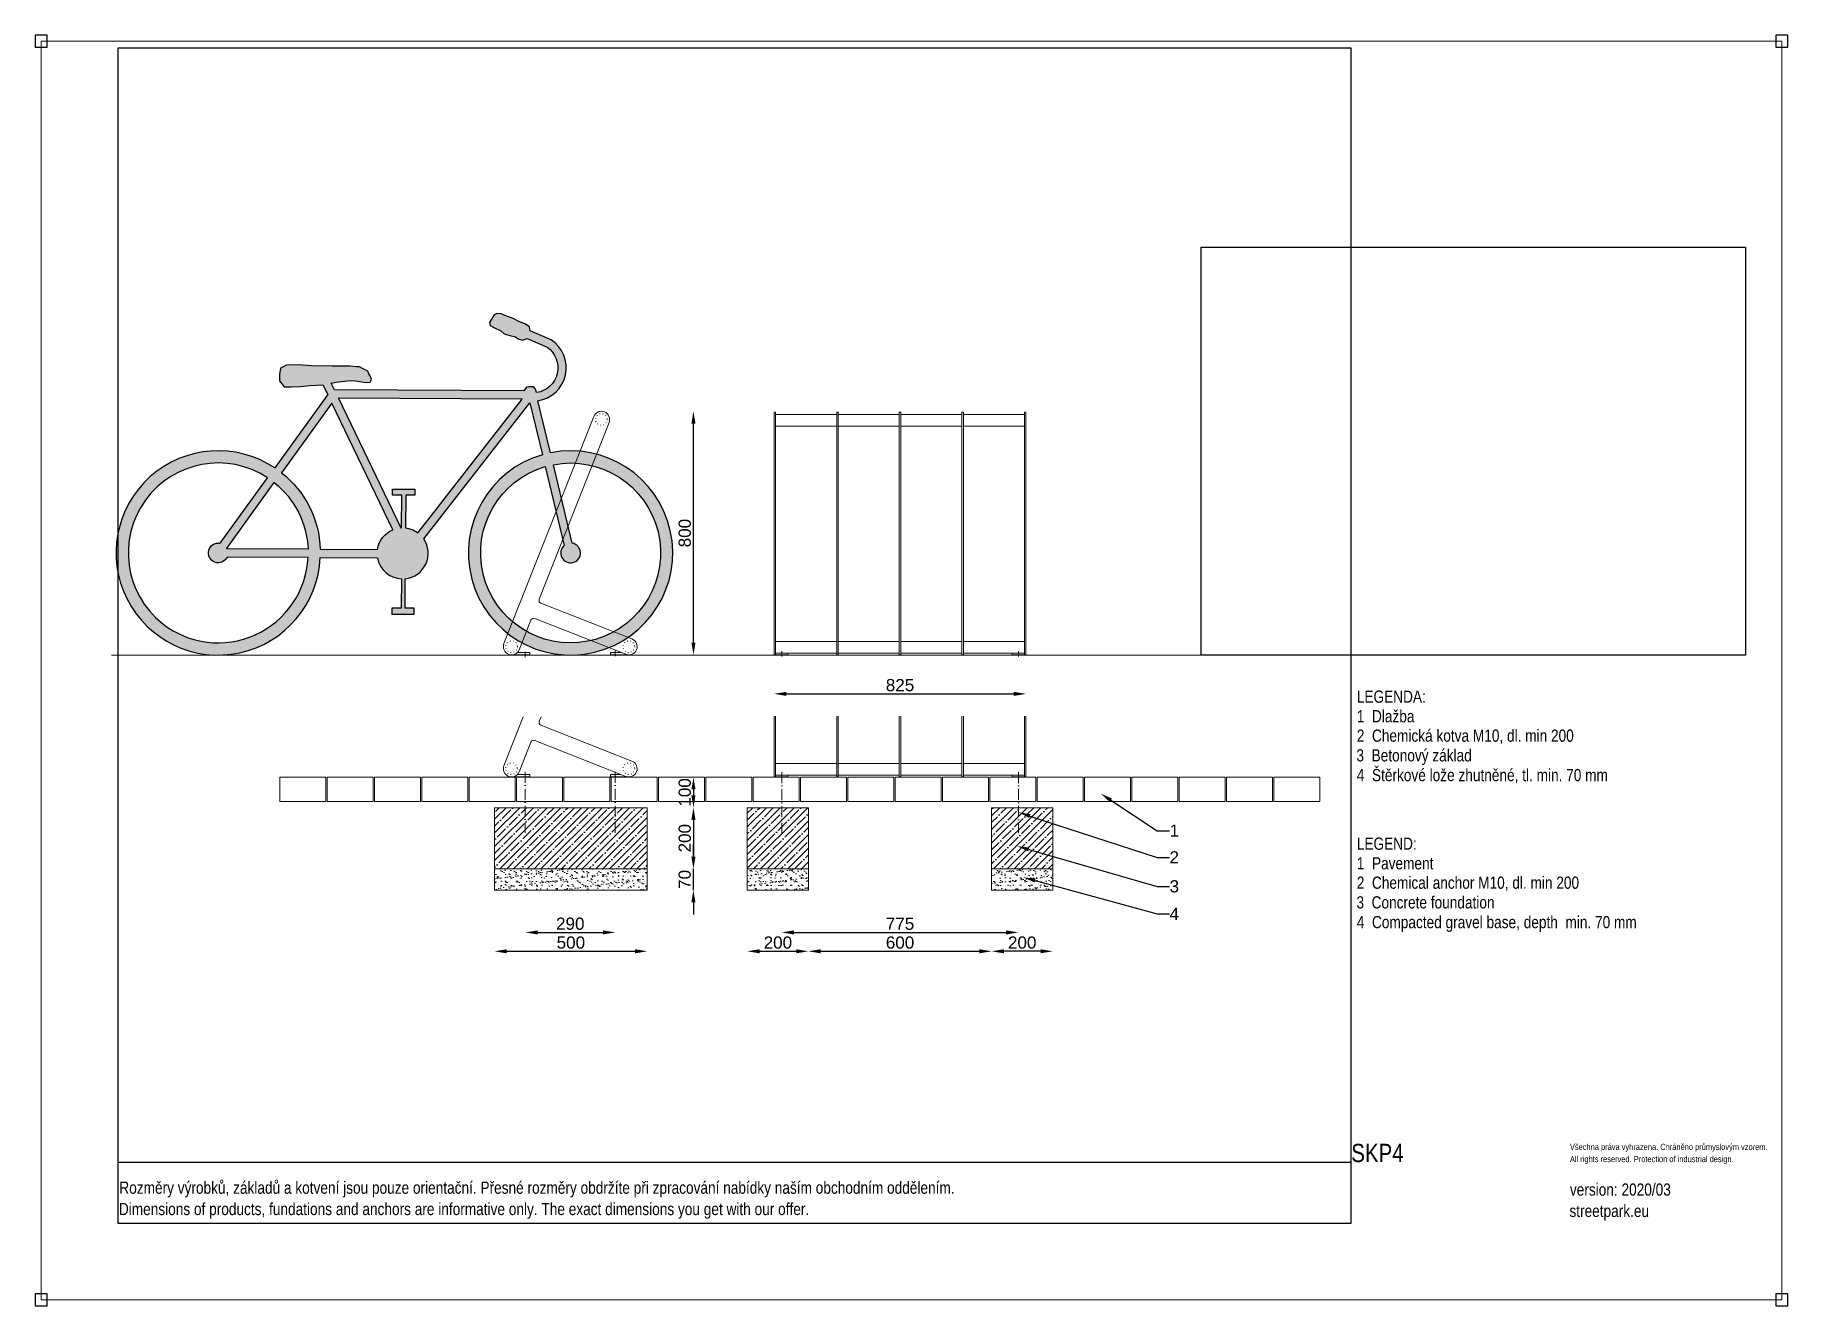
# Model space of a CAD drawing. Header units: millimetres. Extents: x -1411 to 5721, y -19797 to 4144.
# Drawn here: x -20 to 5721, y -20 to 4144 of the extents above; entities outside this region: 1.
import ezdxf
from ezdxf import colors
from ezdxf.entities.mleader import LeaderData, LeaderLine
from ezdxf.math import Vec2, Vec3

# ---------------------------------------------------------------- set-up
doc = ezdxf.new("R2010")
doc.units = ezdxf.units.MM
for name, pattern in [('ACAD_ISO07W100', [3.5, 0.5, -3]), ('ACAD_ISO10W100', [18.5, 12, -3, 0.5, -3]), ('INCONTINUOUS', [200000.001, 200000, -0.001])]:
    doc.linetypes.add(name, pattern=pattern)
for name, color, linetype in [('KOTY', 3, 'INCONTINUOUS'), ('OBRYSOVA', 7, 'Continuous'), ('OSY', 1, 'ACAD_ISO10W100'), ('POSTAVY ATD', 8, 'Continuous'), ('SRAFY', 30, 'Continuous')]:
    doc.layers.add(name, color=color, linetype=linetype)
doc.layers.add('Nekreslit', color=6, linetype='Continuous', plot=False)
doc.styles.add('SEACAD_Arial', font='arial.ttf', dxfattribs={"width": 0.8})
doc.styles.get("Standard").update_dxf_attribs({"font": 'arial.ttf'})
doc.dimstyles.new('PROFI_CSN', dxfattribs={"dimscale": 0, "dimtxt": 3.5, "dimasz": 3, "dimexe": 1, "dimexo": 0, "dimgap": 1.5, "dimtad": 1, "dimlfac": -1, "dimdsep": 46, "dimtxsty": 'Standard', "dimcen": 0, "dimdle": 1, "dimclrd": 256, "dimclre": 256, "dimclrt": 256, "dimadec": 0, "dimazin": 0, "dimtfac": 0.6, "dimtmove": 0, "dimatfit": 1, "dimfxl": 1, "dimtolj": 1, "dimarcsym": 0})
picture_1 = doc.add_image_def('image1.jpg', size_in_pixel=(800, 600))
pattern_1 = [(37.50000000000001, (0, 0), (-0.8000156479920228, 24.47066186646712), [0, -19.304, 0, -21.59, 0, -20.6375]), (7.499999999999999, (0, 0), (22.47616415690013, 35.84125502841771), [0, -10.414, 0, -17.399, 0, -6.6675]), (327.5, (-15.621, 0), (39.5496185120729, 0.0718592339272881), [0, -6.35, 0, -22.86, 0, -29.845]), (317.5, (-15.621, 0), (38.17782262361486, 11.14646616286081), [0, -3.175, 0, -14.986, 0, -17.145])]
pattern_2 = [(45, (0, 0), (-22.45064030267288, 22.45064030267288), []), (45, (22.45065, 0), (-22.45064030267288, 22.45064030267288), [39.6875, -7.9375, 0, -7.9375])]

msp = doc.modelspace()

# ---------------------------------------------------------------- texts
at = {"style": 'SEACAD_Arial', "width": 0.8}
for s, height, p in [('LEGENDA:', 40, (4308.620062416252, 1956.177952311684)), ('1  Dlažba', 40, (4308.620062416252, 1891.921472093403)), ('2  Chemická kotva M10, dl. min 200', 40, (4308.620062416252, 1828.373355836107)), ('3  Betonový základ', 40, (4307.435508482908, 1763.863591275012)), ('4  Štěrkové lože zhutněné, tl. min. 70 mm', 40, (4308.620062416252, 1699.15203143856)), ('LEGEND:', 40, (4308.620062416252, 1474.459940522921)), ('1  Pavement', 40, (4308.620062416252, 1410.20346030464)), ('2  Chemical anchor M10, dl. min 200', 40, (4308.620062416252, 1346.655344047344)), ('3  Concrete foundation', 40, (4307.435508482908, 1282.14557948625)), ('4  Compacted gravel base, depth  min. 70 mm', 40, (4308.620062416252, 1217.434019649797)), ('SKP4', 60, (4290.523373737378, 451.0995227945496)), ('All rights reserved. Protection of industrial design.', 20, (5006.539736065977, 451.0995227945496)), ('Všechna práva vyhrazena. Chráněno průmyslovým vzorem.', 20, (5006.539736065977, 491.0995227945496)), ('Rozměry výrobků, základů a kotvení jsou pouze orientační. Přesné rozměry obdržíte při zpracování nabídky naším obchodním oddělením.', 39.99820820429695, (256.0585751966064, 347.4436869134297)), ('version: 2020/03', 39.99993797590681, (5006.539736065977, 341.2950435743369)), ('Dimensions of products, fundations and anchors are informative only. The exact dimensions you get with our offer.', 39.99820820429695, (254.4430343291388, 277.559876542553)), ('streetpark.eu', 39.99993797590681, (5004.924125332465, 271.408210992302))]:
    msp.add_text(s, height=height, dxfattribs=at).set_placement(p)

# ---------------------------------------------------------------- blocks, each defined once
blk = doc.blocks.new('*D1')
at = {"layer": 'DEFPOINTS', "color": 0, "transparency": 16777216}
for p in [(1984.72476105125, 1412.372759499082), (2135.992466377531, 1412.372759499082), (1984.72476105125, 1342.372759499082)]:
    blk.add_point(p, dxfattribs=at)
at = {"layer": 'KOTY', "color": 7, "lineweight": -2, "transparency": 16777216}
for p, q in [((2135.992466377531, 1452.372759499082), (2135.992466377531, 1492.372759499082)), ((2135.992466377531, 1342.372759499082), (2135.992466377531, 1412.372759499082)), ((2135.992466377531, 1302.372759499082), (2135.992466377531, 1262.372759499082))]:
    blk.add_line(p, q, dxfattribs=at)
at = {"layer": 'KOTY', "color": 7, "transparency": 16777216}
for points in [[(2129.325799710864, 1452.372759499082), (2142.659133044197, 1452.372759499082), (2135.992466377531, 1412.372759499082)], [(2129.325799710864, 1302.372759499082), (2142.659133044197, 1302.372759499082), (2135.992466377531, 1342.372759499082)]]:
    blk.add_solid(points, dxfattribs=at)
at = {"layer": 'KOTY', "color": 7, "lineweight": 13, "transparency": 16777216, "insert": (2107.569546868663, 1377.372759499081), "char_height": 40, "attachment_point": 5, "rotation": 90}
blk.add_mtext('\\A1;70', dxfattribs=at)
blk = doc.blocks.new('*D6')
at = {"layer": 'DEFPOINTS', "color": 0, "transparency": 16777216}
for p in [(1834.694801532999, 2910.891688824985), (2136.232732435108, 2910.891688824985), (1924.815014932131, 2112.918570941939)]:
    blk.add_point(p, dxfattribs=at)
at = {"layer": 'KOTY', "color": 7, "lineweight": -2, "transparency": 16777216}
blk.add_line((2136.232732435108, 2152.918570941939), (2136.232732435108, 2870.891688824985), dxfattribs=at)
at = {"layer": 'KOTY', "color": 7, "transparency": 16777216}
for points in [[(2129.566065768442, 2870.891688824985), (2142.899399101775, 2870.891688824985), (2136.232732435108, 2910.891688824985)], [(2129.566065768442, 2152.918570941939), (2142.899399101775, 2152.918570941939), (2136.232732435108, 2112.918570941939)]]:
    blk.add_solid(points, dxfattribs=at)
at = {"layer": 'KOTY', "color": 7, "lineweight": 15, "transparency": 16777216, "insert": (2107.80981292624, 2511.905129883461), "char_height": 40, "attachment_point": 5, "rotation": 90}
blk.add_mtext('\\A1;800', dxfattribs=at)
blk = doc.blocks.new('*D7')
at = {"layer": 'DEFPOINTS', "color": 0, "transparency": 16777216}
for p in [(1984.815014932138, 1612.372759499082), (1984.815014932138, 1412.372759499082), (2136.232732435109, 1412.372759499082)]:
    blk.add_point(p, dxfattribs=at)
at = {"layer": 'KOTY', "color": 7, "lineweight": -2, "transparency": 16777216}
blk.add_line((2136.232732435109, 1572.372759499082), (2136.232732435109, 1452.372759499082), dxfattribs=at)
at = {"layer": 'KOTY', "color": 7, "transparency": 16777216}
for points in [[(2129.566065768443, 1572.372759499082), (2142.899399101776, 1572.372759499082), (2136.232732435109, 1612.372759499082)], [(2129.566065768443, 1452.372759499082), (2142.899399101776, 1452.372759499082), (2136.232732435109, 1412.372759499082)]]:
    blk.add_solid(points, dxfattribs=at)
at = {"layer": 'KOTY', "color": 7, "lineweight": 15, "transparency": 16777216, "insert": (2107.809812926241, 1512.372759499081), "char_height": 40, "attachment_point": 5, "rotation": 90}
blk.add_mtext('\\A1;200', dxfattribs=at)
blk = doc.blocks.new('*D8')
at = {"layer": 'DEFPOINTS', "color": 0, "transparency": 16777216}
for p in [(1484.72476105125, 1412.372759499081), (1984.815014932137, 1412.372759499081), (1984.815014932137, 1141.893023987199)]:
    blk.add_point(p, dxfattribs=at)
at = {"layer": 'KOTY', "color": 7, "lineweight": -2, "transparency": 16777216}
blk.add_line((1524.72476105125, 1141.893023987199), (1944.815014932137, 1141.893023987199), dxfattribs=at)
at = {"layer": 'KOTY', "color": 7, "transparency": 16777216}
for points in [[(1524.72476105125, 1148.559690653866), (1524.72476105125, 1135.226357320532), (1484.72476105125, 1141.893023987199)], [(1944.815014932137, 1148.559690653866), (1944.815014932137, 1135.226357320532), (1984.815014932137, 1141.893023987199)]]:
    blk.add_solid(points, dxfattribs=at)
at = {"layer": 'KOTY', "color": 7, "lineweight": 15, "transparency": 16777216, "insert": (1734.769887991693, 1170.315943496066), "char_height": 40, "attachment_point": 5}
blk.add_mtext('\\A1;500', dxfattribs=at)
blk = doc.blocks.new('*D9')
at = {"layer": 'DEFPOINTS', "color": 0, "transparency": 16777216}
for p in [(1585.579178236025, 1529.632460424831), (1879.815014932137, 1529.63246042483), (1879.815014932137, 1203.663866202754)]:
    blk.add_point(p, dxfattribs=at)
at = {"layer": 'KOTY', "color": 7, "lineweight": -2, "transparency": 16777216}
blk.add_line((1625.579178236025, 1203.663866202754), (1839.815014932137, 1203.663866202754), dxfattribs=at)
at = {"layer": 'KOTY', "color": 7, "transparency": 16777216}
for points in [[(1625.579178236025, 1210.330532869421), (1625.579178236025, 1196.997199536088), (1585.579178236025, 1203.663866202754)], [(1839.815014932137, 1210.330532869421), (1839.815014932137, 1196.997199536088), (1879.815014932137, 1203.663866202754)]]:
    blk.add_solid(points, dxfattribs=at)
at = {"layer": 'KOTY', "color": 7, "lineweight": 15, "transparency": 16777216, "insert": (1732.697096584081, 1232.086785711622), "char_height": 40, "attachment_point": 5}
blk.add_mtext('\\A1;290', dxfattribs=at)
blk = doc.blocks.new('*D10')
at = {"layer": 'DEFPOINTS', "color": 0, "transparency": 16777216}
for p in [(2512.722630618526, 1412.372759499081), (3112.722630618526, 1412.372759499081), (3112.722630618526, 1141.893023987268)]:
    blk.add_point(p, dxfattribs=at)
at = {"layer": 'KOTY', "color": 7, "lineweight": -2, "transparency": 16777216}
blk.add_line((2552.722630618526, 1141.893023987268), (3072.722630618526, 1141.893023987268), dxfattribs=at)
at = {"layer": 'KOTY', "color": 7, "transparency": 16777216}
for points in [[(2552.722630618526, 1148.559690653935), (2552.722630618526, 1135.226357320601), (2512.722630618526, 1141.893023987268)], [(3072.722630618526, 1148.559690653935), (3072.722630618526, 1135.226357320601), (3112.722630618526, 1141.893023987268)]]:
    blk.add_solid(points, dxfattribs=at)
at = {"layer": 'KOTY', "color": 7, "lineweight": 15, "transparency": 16777216, "insert": (2812.722630618526, 1170.315943496136), "char_height": 40, "attachment_point": 5}
blk.add_mtext('\\A1;600', dxfattribs=at)
blk = doc.blocks.new('*D11')
at = {"layer": 'DEFPOINTS', "color": 0, "transparency": 16777216}
for p in [(2425.222630618526, 1612.372759499081), (3200.222630618518, 1612.372759499081), (3200.222630618518, 1203.663866202824)]:
    blk.add_point(p, dxfattribs=at)
at = {"layer": 'KOTY', "color": 7, "lineweight": -2, "transparency": 16777216}
blk.add_line((2465.222630618526, 1203.663866202824), (3160.222630618518, 1203.663866202824), dxfattribs=at)
at = {"layer": 'KOTY', "color": 7, "transparency": 16777216}
for points in [[(2465.222630618526, 1210.33053286949), (2465.222630618526, 1196.997199536157), (2425.222630618526, 1203.663866202824)], [(3160.222630618518, 1210.33053286949), (3160.222630618518, 1196.997199536157), (3200.222630618518, 1203.663866202824)]]:
    blk.add_solid(points, dxfattribs=at)
at = {"layer": 'KOTY', "color": 7, "lineweight": 15, "transparency": 16777216, "insert": (2812.722630618522, 1232.004930322878), "char_height": 40, "attachment_point": 5}
blk.add_mtext('\\A1;775', dxfattribs=at)
blk = doc.blocks.new('*D12')
at = {"layer": 'DEFPOINTS', "color": 0, "transparency": 16777216}
for p in [(2400.222630618526, 2112.918570941938), (3225.222630618526, 2112.918570941938), (3225.222630618526, 1985.21649791424)]:
    blk.add_point(p, dxfattribs=at)
at = {"layer": 'KOTY', "color": 7, "lineweight": -2, "transparency": 16777216}
blk.add_line((2440.222630618526, 1985.21649791424), (3185.222630618526, 1985.21649791424), dxfattribs=at)
at = {"layer": 'KOTY', "color": 7, "transparency": 16777216}
for points in [[(2440.222630618526, 1991.883164580907), (2440.222630618526, 1978.549831247573), (2400.222630618526, 1985.21649791424)], [(3185.222630618526, 1991.883164580907), (3185.222630618526, 1978.549831247573), (3225.222630618526, 1985.21649791424)]]:
    blk.add_solid(points, dxfattribs=at)
at = {"layer": 'KOTY', "color": 7, "lineweight": 15, "transparency": 16777216, "insert": (2812.722630618526, 2013.639417423107), "char_height": 40, "attachment_point": 5}
blk.add_mtext('\\A1;825', dxfattribs=at)
blk = doc.blocks.new('*D13')
at = {"layer": 'DEFPOINTS', "color": 0, "transparency": 16777216}
for p in [(2312.632376737638, 1412.372759499081), (2512.722630618526, 1412.372759499081), (2512.722630618526, 1141.893023987268)]:
    blk.add_point(p, dxfattribs=at)
at = {"layer": 'KOTY', "color": 7, "lineweight": -2, "transparency": 16777216}
blk.add_line((2352.632376737638, 1141.893023987268), (2472.722630618526, 1141.893023987268), dxfattribs=at)
at = {"layer": 'KOTY', "color": 7, "transparency": 16777216}
for points in [[(2352.632376737638, 1148.559690653935), (2352.632376737638, 1135.226357320601), (2312.632376737638, 1141.893023987268)], [(2472.722630618526, 1148.559690653935), (2472.722630618526, 1135.226357320601), (2512.722630618526, 1141.893023987268)]]:
    blk.add_solid(points, dxfattribs=at)
at = {"layer": 'KOTY', "color": 7, "lineweight": 15, "transparency": 16777216, "insert": (2412.677503678082, 1170.315943496136), "char_height": 40, "attachment_point": 5}
blk.add_mtext('\\A1;200', dxfattribs=at)
blk = doc.blocks.new('*D14')
at = {"layer": 'DEFPOINTS', "color": 0, "transparency": 16777216}
for p in [(3112.722630618526, 1412.372759499081), (3312.812884499413, 1412.372759499081), (3112.722630618526, 1141.893023987268)]:
    blk.add_point(p, dxfattribs=at)
at = {"layer": 'KOTY', "color": 7, "lineweight": -2, "transparency": 16777216}
blk.add_line((3272.812884499413, 1141.893023987268), (3152.722630618526, 1141.893023987268), dxfattribs=at)
at = {"layer": 'KOTY', "color": 7, "transparency": 16777216}
for points in [[(3152.722630618526, 1148.559690653935), (3152.722630618526, 1135.226357320601), (3112.722630618526, 1141.893023987268)], [(3272.812884499413, 1148.559690653935), (3272.812884499413, 1135.226357320601), (3312.812884499413, 1141.893023987268)]]:
    blk.add_solid(points, dxfattribs=at)
at = {"layer": 'KOTY', "color": 7, "lineweight": 15, "transparency": 16777216, "insert": (3212.76775755897, 1170.315943496136), "char_height": 40, "attachment_point": 5}
blk.add_mtext('\\A1;200', dxfattribs=at)
blk = doc.blocks.new('A$C6D9C0908')
h = blk.add_hatch(color=9)
edge = h.paths.add_edge_path(flags=16)
edge.add_line((0.5797662458778632, 0.4368549236789931), (0.5792093126426607, 0.5492206691803858))
edge.add_line((0.5792093126426607, 0.5492206691803858), (0.6116596023101692, 0.5493815069182801))
edge.add_line((0.6116596023101692, 0.5493815069182801), (0.611559236776543, 0.5696310544656171))
edge.add_line((0.611559236776543, 0.5696310544656171), (0.5346265274935149, 0.5692497428033221))
edge.add_line((0.5346265274935149, 0.5692497428033221), (0.5347268930923974, 0.5490001950872738))
edge.add_line((0.5347268930923974, 0.5490001950872738), (0.5657187426423889, 0.5491538040400883))
edge.add_line((0.5657187426423889, 0.5491538040400883), (0.5662779087064109, 0.436337570361502))
edge.add_arc((0.5763719036009329, 0.3492602133783281), 0.08766045192734141, 96.61220704954839, 126.5772164029062)
edge.add_line((0.5241345504121, 0.4196563337538919), (0.4650768243111543, 0.4954139222024878))
edge.add_line((0.4650768243111543, 0.4954139222024878), (0.4180492896809938, 0.555739519609233))
edge.add_line((0.4180492896809938, 0.555739519609233), (0.1663967458400748, 0.8785523174312857))
edge.add_line((0.1663967458400748, 0.8785523174312857), (0.7965536467736456, 0.8816756476267074))
edge.add_line((0.7965536467736456, 0.8816756476267074), (0.5821944918749296, 0.4367270773780092))
edge.add_arc((0.5763719036001358, 0.3492602133756972), 0.08766045193025594, 86.19149202146149, 87.78086794365262)
edge = h.paths.add_edge_path(flags=16)
edge.add_arc((3.019355598876672e-12, 0.3506535715733764), 0.3087221941469303, 78.9563822231638, 253.9172492721676)
edge.add_arc((1.843150632119261e-12, 0.3506535715739269), 0.3087221941471334, 253.9172492724057, 259.2222716585527)
edge.add_arc((3.001283249703945e-12, 0.3506535715733931), 0.3087221941468255, 259.2222716583231, 433.6513597298935)
edge.add_line((0.08689956096111473, 0.6468931021295248), (0.02172428525057057, 0.3767313721850769))
edge.add_arc((2.053343606256419e-12, 0.3506535715728085), 0.03394107031801102, -259.99389754581955, 50.20378588387018, ccw=False)
edge.add_line((-0.005897365046166669, 0.3840783728410315), (0.05913765873208376, 0.6536587373361726))
edge = h.paths.add_edge_path(flags=16)
edge.add_line((0.6099381549385043, 0.4302396033690457), (0.8193632406344022, 0.8649464492445986))
edge.add_line((0.8193632406344022, 0.8649464492445986), (0.9922499285862614, 0.6260927665657618))
edge.add_arc((1.209254944930032, 0.3506535715726273), 0.350653571572893, 128.2328391200746, 177.9488520998572)
edge.add_line((0.8588260461981463, 0.3632040373163363), (0.6630670109441326, 0.3622337709050498))
edge.add_arc((0.5763719036011192, 0.3492602133783095), 0.08766045192740136, 8.510916230346785, 67.4858155561655)
edge = h.paths.add_edge_path()
edge.add_line((0.1388699601772032, 1.113680368347786), (0.1413542500233689, 1.127186899948128))
edge.add_line((0.1413542500233689, 1.127186899948128), (0.157530568273728, 1.13711845034959))
edge.add_line((0.157530568273728, 1.13711845034959), (0.1773611243432924, 1.145426216804026))
edge.add_line((0.1773611243432924, 1.145426216804026), (0.1997312917770842, 1.156300630563464))
edge.add_line((0.1997312917770842, 1.156300630563464), (0.219384967885162, 1.163512923428925))
edge.add_line((0.219384967885162, 1.163512923428925), (0.2383039990525049, 1.171816172132594))
edge.add_line((0.2383039990525049, 1.171816172132594), (0.2536130979641484, 1.172804214949792))
edge.add_line((0.2536130979641484, 1.172804214949792), (0.2625686477086902, 1.168287781488516))
edge.add_line((0.2625686477086902, 1.168287781488516), (0.278016088827826, 1.141364285180998))
edge.add_line((0.278016088827826, 1.141364285180998), (0.2762418646968854, 1.131504118330895))
edge.add_line((0.2762418646968854, 1.131504118330895), (0.2636989877348697, 1.124144636765323))
edge.add_line((0.2636989877348697, 1.124144636765323), (0.2395057701243104, 1.113261187181706))
edge.add_line((0.2395057701243104, 1.113261187181706), (0.2278915980842839, 1.102440084649743))
edge.add_line((0.2278915980842839, 1.102440084649743), (0.2089590035961919, 1.096873261718656))
edge.add_line((0.2089590035961919, 1.096873261718656), (0.189291764589484, 1.092397393935244))
edge.add_line((0.189291764589484, 1.092397393935244), (0.1802081617511249, 1.085967222182717))
edge.add_line((0.1802081617511249, 1.085967222182717), (0.1650985470751039, 1.081513944505105))
edge.add_line((0.1650985470751039, 1.081513944505105), (0.1486696368359617, 1.086780866536628))
edge.add_line((0.1486696368359617, 1.086780866536628), (0.08072185482785699, 1.057156287831958))
edge.add_arc((0.1297099201789188, 0.9862647056898076), 0.08617103321567632, 124.6455572951802, 261.1346764512145)
edge.add_line((0.1164298931419125, 0.9011231303734348), (0.1209281292426567, 0.9125216585175622))
edge.add_line((0.1209281292426567, 0.9125216585175622), (0.1277239189175816, 0.9208631938258804))
edge.add_line((0.1277239189175816, 0.9208631938258804), (0.1431070930874512, 0.92093943931377))
edge.add_line((0.1431070930874512, 0.92093943931377), (0.1514163895568572, 0.9195145323949419))
edge.add_line((0.1514163895568572, 0.9195145323949419), (0.1607381110629831, 0.9070989566675962))
edge.add_line((0.1607381110629831, 0.9070989566675962), (0.8103527847465557, 0.9103187274479296))
edge.add_line((0.8103527847465557, 0.9103187274479296), (0.8214598614539455, 0.9333738572524908))
edge.add_line((0.8214598614539455, 0.9333738572524908), (0.8040816482554192, 0.9367279879108992))
edge.add_line((0.8040816482554192, 0.9367279879108992), (0.7758062896895126, 0.9402364998518351))
edge.add_line((0.7758062896895126, 0.9402364998518351), (0.7550117651703658, 0.9425050602465035))
edge.add_line((0.7550117651703658, 0.9425050602465035), (0.7389743507757203, 0.941330974827224))
edge.add_line((0.7389743507757203, 0.941330974827224), (0.7169335295704968, 0.9375730740507606))
edge.add_line((0.7169335295704968, 0.9375730740507606), (0.7010793240270914, 0.9362174639647947))
edge.add_line((0.7010793240270914, 0.9362174639647947), (0.6875824251292215, 0.9374275973414115))
edge.add_line((0.6875824251292215, 0.9374275973414115), (0.6834262020078086, 0.9456435694771699))
edge.add_line((0.6834262020078086, 0.9456435694771699), (0.6874793469022507, 0.9582244302152958))
edge.add_line((0.6874793469022507, 0.9582244302152958), (0.6923654141502311, 0.9655459612140476))
edge.add_line((0.6923654141502311, 0.9655459612140476), (0.6963692841279681, 0.9750925374141843))
edge.add_line((0.6963692841279681, 0.9750925374141843), (0.7143329951886699, 0.9840805589590218))
edge.add_line((0.7143329951886699, 0.9840805589590218), (0.724153051870303, 0.9890549180556718))
edge.add_line((0.724153051870303, 0.9890549180556718), (0.7363674870476871, 0.9891154578072019))
edge.add_line((0.7363674870476871, 0.9891154578072019), (0.7571385023195489, 0.9915900349390085))
edge.add_line((0.7571385023195489, 0.9915900349390085), (0.8196691166806431, 0.991899963679316))
edge.add_line((0.8196691166806431, 0.991899963679316), (0.8894856018843029, 0.9935230343262447))
edge.add_line((0.8894856018843029, 0.9935230343262447), (0.9335907531237808, 0.9962956982299147))
edge.add_line((0.9335907531237808, 0.9962956982299147), (0.975344926853495, 0.995225620261408))
edge.add_line((0.975344926853495, 0.995225620261408), (0.9950826931568599, 0.9854720755733979))
edge.add_line((0.9950826931568599, 0.9854720755733979), (0.9988382002662775, 0.963416316061739))
edge.add_line((0.9988382002662775, 0.963416316061739), (0.9989476080739905, 0.9413424846711678))
edge.add_line((0.9989476080739905, 0.9413424846711678), (0.9830078461936864, 0.9204661365092761))
edge.add_line((0.9830078461936864, 0.9204661365092761), (0.958578976387912, 0.9203450567913478))
edge.add_line((0.958578976387912, 0.9203450567913478), (0.9279399820296703, 0.9225648233873471))
edge.add_line((0.9279399820296703, 0.9225648233873471), (0.8936539839454554, 0.9249489469661967))
edge.add_line((0.8936539839454554, 0.9249489469661967), (0.8498606975522307, 0.9282504864647763))
edge.add_line((0.8498606975522307, 0.9282504864647763), (0.8334591269325529, 0.8942054965054922))
edge.add_line((0.8334591269325529, 0.8942054965054922), (1.015396998872802, 0.6428470417381504))
edge.add_arc((1.209254944930166, 0.3506535715728019), 0.3506535715729246, -177.38089146097218, 123.5625826834565, ccw=False)
edge.add_line((0.8589676712101664, 0.3346300536488798), (0.6626325112233644, 0.333656931519954))
edge.add_arc((0.5763719036009832, 0.3492602133784565), 0.08766045192752706, 272.78709276241455, 349.7468979583306, ccw=False)
edge.add_line((0.5806343723627378, 0.2617034535469429), (0.5811343412071892, 0.1608306946573066))
edge.add_line((0.5811343412071892, 0.1608306946573066), (0.6135846309130102, 0.1609915324570466))
edge.add_line((0.6135846309130102, 0.1609915324570466), (0.6136849967193712, 0.1407419845259028))
edge.add_line((0.6136849967193712, 0.1407419845259028), (0.5367522870947141, 0.1403606728636078))
edge.add_line((0.5367522870947141, 0.1403606728636078), (0.5366519216568122, 0.160610220564422))
edge.add_line((0.5366519216568122, 0.160610220564422), (0.5676437715676457, 0.1607638295481593))
edge.add_line((0.5676437715676457, 0.1607638295481593), (0.5671415690773074, 0.2620870767093493))
edge.add_arc((0.576371903601003, 0.3492602133783372), 0.08766045192747622, 145.5288500972964, 263.9557533382671, ccw=False)
edge.add_line((0.5041036376779857, 0.3988752571917757), (0.1398036836857273, 0.8661889814404731))
edge.add_line((0.1398036836857273, 0.8661889814404731), (0.09674344259917689, 0.6876975354280148))
edge.add_arc((-5.043188089359774e-14, 0.3506535715730791), 0.3506535715731371, -281.3450701042335, 73.9846637575842, ccw=False)
edge.add_line((0.06897967865018018, 0.6944554493898067), (0.1120262329873185, 0.8728901640761251))
edge.add_arc((0.1297099201788713, 0.9862647056897441), 0.114745368005802, 123.16244037180459, 261.1346764109203, ccw=False)
edge.add_line((0.0669425315704757, 1.082320701890239), (0.1388699601772032, 1.113680368347786))
edge = h.paths.add_edge_path(flags=16)
edge.add_arc((1.209254944930332, 0.3506535715728005), 0.3087221941477938, 128.5502149240067, 177.6314762868338)
edge.add_line((0.9007964969872546, 0.3634120609808633), (1.181376457656597, 0.3648027365786675))
edge.add_line((1.181376457656597, 0.3648027365786675), (1.016859184751297, 0.5920935529854887))
edge = h.paths.add_edge_path(flags=16)
edge.add_arc((1.209254944929982, 0.3506535715728456), 0.3087221941474646, -51.44978507363379, 123.2452068527513, ccw=False)
edge.add_arc((1.209254944929975, 0.3506535715728339), 0.3087221941474596, 182.9364843753495, 308.5502149263685, ccw=False)
edge.add_line((0.9009381220053001, 0.3348380772442852), (1.178538587796197, 0.3362139850567019))
edge.add_arc((1.209254944929977, 0.3506535715729015), 0.03394107031796046, 205.17795300596, 461.0037385210765)
edge.add_line((1.202776509465593, 0.3839706261885567), (1.040006255034768, 0.6088478281471907))
at = {"color": 9}
for points in [[(0.1388699601772032, 1.113680368347786), (0.1413542500233689, 1.127186899948128), (0.157530568273728, 1.13711845034959), (0.1773611243432924, 1.145426216804026), (0.1997312917770842, 1.156300630563464), (0.219384967885162, 1.163512923428925), (0.2383039990525049, 1.171816172132594), (0.2536130979641484, 1.172804214949792), (0.2625686477086902, 1.168287781488516), (0.278016088827826, 1.141364285180998), (0.2762418646968854, 1.131504118330895), (0.2636989877348697, 1.124144636765323), (0.2395057701243104, 1.113261187181706), (0.2278915980842839, 1.102440084649743), (0.2089590035961919, 1.096873261718656), (0.189291764589484, 1.092397393935244), (0.1802081617511249, 1.085967222182717), (0.1650985470751039, 1.081513944505105), (0.1486696368359617, 1.086780866536628), (0.08072185482785699, 1.057156287831958, 0.6776181553820131), (0.1164298931419125, 0.9011231303734348), (0.1209281292426567, 0.9125216585175622), (0.1277239189175816, 0.9208631938258804), (0.1431070930874512, 0.92093943931377), (0.1514163895568572, 0.9195145323949419), (0.1607381110629831, 0.9070989566675962), (0.8103527847465557, 0.9103187274479296), (0.8214598614539455, 0.9333738572524908), (0.8040816482554192, 0.9367279879108992), (0.7758062896895126, 0.9402364998518351), (0.7550117651703658, 0.9425050602465035), (0.7389743507757203, 0.941330974827224), (0.7169335295704968, 0.9375730740507606), (0.7010793240270914, 0.9362174639647947), (0.6875824251292215, 0.9374275973414115), (0.6834262020078086, 0.9456435694771699), (0.6874793469022507, 0.9582244302152958), (0.6923654141502311, 0.9655459612140476), (0.6963692841279681, 0.9750925374141843), (0.7143329951886699, 0.9840805589590218), (0.724153051870303, 0.9890549180556718), (0.7363674870476871, 0.9891154578072019), (0.7571385023195489, 0.9915900349390085), (0.8196691166806431, 0.991899963679316), (0.8894856018843029, 0.9935230343262447), (0.9335907531237808, 0.9962956982299147), (0.975344926853495, 0.995225620261408), (0.9950826931568599, 0.9854720755733979), (0.9988382002662775, 0.963416316061739), (0.9989476080739905, 0.9413424846711678), (0.9830078461936864, 0.9204661365092761), (0.958578976387912, 0.9203450567913478), (0.9279399820296703, 0.9225648233873471), (0.8936539839454554, 0.9249489469661967), (0.8498606975522307, 0.9282504864647763), (0.8334591269325529, 0.8942054965054922), (1.015396998872802, 0.6428470417381504, -3.794464740971675), (0.8589676712101664, 0.3346300536488798), (0.6626325112233644, 0.333656931519954, -0.3490188743317039), (0.5806343723627378, 0.2617034535469429), (0.5811343412071892, 0.1608306946573066), (0.6135846309130102, 0.1609915324570466), (0.6136849967193712, 0.1407419845259028), (0.5367522870947141, 0.1403606728636078), (0.5366519216568122, 0.160610220564422), (0.5676437715676457, 0.1607638295481593), (0.5671415690773074, 0.2620870767093493, -0.5682343454790882), (0.5041036376779857, 0.3988752571917757), (0.1398036836857273, 0.8661889814404731), (0.09674344259917689, 0.6876975354280148, -49.06602472306487), (0.06897967865018018, 0.6944554493898067), (0.1120262329873185, 0.8728901640761251, -0.687102607738905), (0.0669425315704757, 1.082320701890239)], [(0.5797662458778632, 0.4368549236789931), (0.5792093126426607, 0.5492206691803858), (0.6116596023101692, 0.5493815069182801), (0.611559236776543, 0.5696310544656171), (0.5346265274935149, 0.5692497428033221), (0.5347268930923974, 0.5490001950872738), (0.5657187426423889, 0.5491538040400883), (0.5662779087064109, 0.436337570361502, 0.1314971789805197), (0.5241345504121, 0.4196563337538919), (0.4650768243111543, 0.4954139222024878), (0.4180492896809938, 0.555739519609233), (0.1663967458400748, 0.8785523174312857), (0.7965536467736456, 0.8816756476267074), (0.5821944918749296, 0.4367270773780092, 0.00693507190160578)], [(0.6099381549385043, 0.4302396033690457), (0.8193632406344022, 0.8649464492445986), (0.9922499285862614, 0.6260927665657618, 0.2203949906049691), (0.8588260461981463, 0.3632040373163363), (0.6630670109441326, 0.3622337709050498, 0.2631609178845066)], [(0.05913765873208376, 0.6536587373361726, 0.9569645697085161), (-0.08552388680050171, 0.05401396203865261, 0.02315166197885113), (-0.057730887254138, 0.04737723254356752, 0.9525291782565551), (0.08689956096111473, 0.6468931021295248), (0.02172428525057057, 0.3767313721850769, -4.529192985199039), (-0.005897365046166669, 0.3840783728410315)], [(1.040006255034768, 0.6088478281471907, -0.9547445373557579), (1.401650705118755, 0.1092135901683378, -0.6104848430680058), (0.9009381220053001, 0.3348380772442852), (1.178538587796197, 0.3362139850567019, 2.046354347596624), (1.202776509465593, 0.3839706261885567)], [(1.016859184751297, 0.5920935529854887, 0.2174925967270088), (0.9007964969872546, 0.3634120609808633), (1.181376457656597, 0.3648027365786675)]]:
    blk.add_lwpolyline(points, format="xyb", close=True, dxfattribs=at)
blk = doc.blocks.new('*D15')
at = {"layer": 'DEFPOINTS', "color": 0, "transparency": 16777216}
for p in [(1867.103412869234, 1712.372759499082), (1984.81501491301, 1612.372758017577), (2136.232732415982, 1612.372758017577)]:
    blk.add_point(p, dxfattribs=at)
at = {"layer": 'KOTY', "color": 7, "lineweight": -2, "transparency": 16777216}
blk.add_line((2136.232732415982, 1672.372759499082), (2136.232732415982, 1652.372758017577), dxfattribs=at)
at = {"layer": 'KOTY', "color": 7, "transparency": 16777216}
for points in [[(2129.566065749316, 1672.372759499082), (2142.899399082649, 1672.372759499082), (2136.232732415982, 1712.372759499082)], [(2129.566065749316, 1652.372758017577), (2142.899399082649, 1652.372758017577), (2136.232732415982, 1612.372758017577)]]:
    blk.add_solid(points, dxfattribs=at)
at = {"layer": 'KOTY', "color": 7, "lineweight": 15, "transparency": 16777216, "insert": (2107.809812907115, 1662.372758758329), "char_height": 40, "attachment_point": 5, "rotation": 90}
blk.add_mtext('\\A1;100', dxfattribs=at)
blk = doc.blocks.new('*D3')
at = {"layer": 'DEFPOINTS', "color": 0, "transparency": 16777216}
for p in [(-1410.963007402119, -17696.8614280081), (-1257.330621888754, -17696.8614280081), (-1410.999262837788, -19796.82862519261)]:
    blk.add_point(p, dxfattribs=at)
at = {"layer": 'OBRYSOVA', "color": 7, "lineweight": -2, "transparency": 16777216}
blk.add_line((-1257.330621888754, -19756.82862519261), (-1257.330621888754, -17736.8614280081), dxfattribs=at)
at = {"layer": 'OBRYSOVA', "color": 7, "transparency": 16777216}
for points in [[(-1263.997288555421, -17736.8614280081), (-1250.663955222087, -17736.8614280081), (-1257.330621888754, -17696.8614280081)], [(-1263.99728855542, -19756.82862519261), (-1250.663955222087, -19756.82862519261), (-1257.330621888754, -19796.82862519261)]]:
    blk.add_solid(points, dxfattribs=at)
at = {"layer": 'OBRYSOVA', "color": 7, "lineweight": 15, "transparency": 16777216, "insert": (-1285.753541397627, -18746.84502660035), "char_height": 40, "attachment_point": 5, "rotation": 90}
blk.add_mtext('\\A1;2100', dxfattribs=at)

# ---------------------------------------------------------------- dimensions: what is measured, and where the dimension line sits
at = {"layer": 'KOTY', "lineweight": 15}
for base, p1, p2, angle, override, picture, middle in [((2136.232732435108, 2910.891688824985), (1924.81501493213, 2112.918570941938), (1834.694801532998, 2910.891688824984), 90, {"dimscale": 1, "dimtxt": 40, "dimasz": 40, "dimgap": 8, "dimdec": 0, "dimlfac": 1, "dimrnd": 10, "dimse1": 1, "dimse2": 1, "dimclrd": 7, "dimclre": 3, "dimclrt": 7, "dimtdec": 0}, '*D6', (2107.80981292624, 2511.905129883461)), ((2136.232732435109, 1412.372759499082), (1984.815014932137, 1612.372759499081), (1984.815014932137, 1412.372759499081), 90, {"dimscale": 1, "dimtxt": 40, "dimasz": 40, "dimgap": 8, "dimdec": 0, "dimlfac": 1, "dimrnd": 10, "dimse1": 1, "dimse2": 1, "dimclrd": 7, "dimclre": 3, "dimclrt": 7, "dimtdec": 0}, '*D7', (2107.809812926241, 1512.372759499081)), ((3112.722630618526, 1141.893023987268), (3312.812884499413, 1412.372759499081), (3112.722630618526, 1412.372759499081), 180, {"dimscale": 1, "dimtxt": 40, "dimasz": 40, "dimgap": 8, "dimdec": 0, "dimlfac": 1, "dimrnd": 1, "dimse1": 1, "dimse2": 1, "dimclrd": 7, "dimclre": 3, "dimclrt": 7, "dimtdec": 0}, '*D14', (3212.76775755897, 1170.315943496136))]:
    dim = msp.add_linear_dim(base=base, p1=p1, p2=p2, angle=angle, dimstyle='PROFI_CSN', override=override, dxfattribs=at)
    dim.commit()
    dim.dimension.update_dxf_attribs({"geometry": picture, "text_midpoint": middle})
for base, p1, p2, override, picture, middle in [((3225.222630618526, 1985.21649791424), (2400.222630618526, 2112.918570941938), (3225.222630618526, 2112.918570941938), {"dimscale": 1, "dimtxt": 40, "dimasz": 40, "dimgap": 8, "dimdec": 0, "dimlfac": 1, "dimrnd": 1, "dimse1": 1, "dimse2": 1, "dimclrd": 7, "dimclre": 3, "dimclrt": 7, "dimtdec": 0}, '*D12', (2812.722630618526, 2013.639417423107)), ((3200.222630618518, 1203.663866202824), (2425.222630618526, 1612.372759499081), (3200.222630618518, 1612.372759499081), {"dimscale": 1, "dimtxt": 40, "dimasz": 40, "dimgap": 8, "dimdec": 0, "dimlfac": 1, "dimrnd": 1, "dimse1": 1, "dimse2": 1, "dimclrd": 7, "dimclre": 3, "dimclrt": 7, "dimtdec": 0}, '*D11', (2812.722630618522, 1232.004930322878)), ((1879.815014932137, 1203.663866202754), (1585.579178236025, 1529.632460424831), (1879.815014932137, 1529.63246042483), {"dimscale": 1, "dimtxt": 40, "dimasz": 40, "dimgap": 8, "dimdec": 0, "dimlfac": 1, "dimrnd": 10, "dimse1": 1, "dimse2": 1, "dimclrd": 7, "dimclre": 3, "dimclrt": 7, "dimtdec": 0}, '*D9', (1732.697096584081, 1232.086785711622)), ((1984.815014932137, 1141.893023987199), (1484.72476105125, 1412.372759499081), (1984.815014932137, 1412.372759499081), {"dimscale": 1, "dimtxt": 40, "dimasz": 40, "dimgap": 8, "dimdec": 0, "dimlfac": 1, "dimrnd": 10, "dimse1": 1, "dimse2": 1, "dimclrd": 7, "dimclre": 3, "dimclrt": 7, "dimtdec": 0}, '*D8', (1734.769887991693, 1170.315943496066)), ((2512.722630618526, 1141.893023987268), (2312.632376737638, 1412.372759499081), (2512.722630618526, 1412.372759499081), {"dimscale": 1, "dimtxt": 40, "dimasz": 40, "dimgap": 8, "dimdec": 0, "dimlfac": 1, "dimrnd": 1, "dimse1": 1, "dimse2": 1, "dimclrd": 7, "dimclre": 3, "dimclrt": 7, "dimtdec": 0}, '*D13', (2412.677503678082, 1170.315943496136)), ((3112.722630618526, 1141.893023987268), (2512.722630618526, 1412.372759499081), (3112.722630618526, 1412.372759499081), {"dimscale": 1, "dimtxt": 40, "dimasz": 40, "dimgap": 8, "dimdec": 0, "dimlfac": 1, "dimrnd": 1, "dimse1": 1, "dimse2": 1, "dimclrd": 7, "dimclre": 3, "dimclrt": 7, "dimtdec": 0}, '*D10', (2812.722630618526, 1170.315943496136))]:
    dim = msp.add_linear_dim(base=base, p1=p1, p2=p2, dimstyle='PROFI_CSN', override=override, dxfattribs=at)
    dim.commit()
    dim.dimension.update_dxf_attribs({"geometry": picture, "text_midpoint": middle})
dim = msp.add_linear_dim(base=(2136.232732415982, 1612.372758017577), p1=(1867.103412869234, 1712.372759499081), p2=(1984.815014913009, 1612.372758017576), angle=90, dimstyle='PROFI_CSN', override={"dimscale": 1, "dimtxt": 40, "dimasz": 40, "dimgap": 8, "dimdec": 0, "dimlfac": 1, "dimrnd": 10, "dimse1": 1, "dimse2": 1, "dimclrd": 7, "dimclre": 3, "dimclrt": 7, "dimtdec": 0}, dxfattribs=at)
dim.commit()
dim.dimension.update_dxf_attribs({"geometry": '*D15', "text_midpoint": (2136.232732415982, 1662.372758758329), "dimtype": 160})
at = {"layer": 'KOTY', "lineweight": 13}
dim = msp.add_linear_dim(base=(2135.992466377531, 1412.372759499082), p1=(1984.72476105125, 1342.372759499081), p2=(1984.72476105125, 1412.372759499081), angle=90, dimstyle='PROFI_CSN', override={"dimscale": 1, "dimtxt": 40, "dimasz": 40, "dimgap": 8, "dimdec": 0, "dimlfac": 1, "dimrnd": 10, "dimse1": 1, "dimse2": 1, "dimclrd": 7, "dimclre": 3, "dimclrt": 7, "dimtdec": 0}, dxfattribs=at)
dim.commit()
dim.dimension.update_dxf_attribs({"geometry": '*D1', "text_midpoint": (2135.992466377531, 1377.372759499081), "dimtype": 160})
at = {"layer": 'OBRYSOVA', "lineweight": 15}
dim = msp.add_linear_dim(base=(-1257.330621888754, -17696.8614280081), p1=(-1410.999262837788, -19796.8286251926), p2=(-1410.963007402119, -17696.86142800809), angle=90, dimstyle='PROFI_CSN', override={"dimscale": 1, "dimtxt": 40, "dimasz": 40, "dimgap": 8, "dimdec": 0, "dimlfac": 1, "dimrnd": 10, "dimse1": 1, "dimse2": 1, "dimclrd": 7, "dimclre": 3, "dimclrt": 7, "dimtdec": 0}, dxfattribs=at)
dim.commit()
dim.dimension.update_dxf_attribs({"geometry": '*D3', "text_midpoint": (-1285.753541397627, -18746.84502660035)})

# ---------------------------------------------------------------- hatches: boundary and pattern name
at = {"transparency": 33554508}
h = msp.add_hatch(dxfattribs=at)
h.set_pattern_fill('ANSI35', color=9, scale=5)
h.set_pattern_definition(pattern_2)
h.paths.add_polyline_path([(1984.815014932137, 1612.372759499081), (1484.72476105125, 1612.372759499081), (1484.72476105125, 1412.372759499081), (1984.815014932137, 1412.372759499081)])
h = msp.add_hatch(dxfattribs=at)
h.set_pattern_fill('ANSI35', color=9, scale=5)
h.set_pattern_definition(pattern_2)
h.paths.add_polyline_path([(2512.722630618526, 1612.372759499081), (2312.632376737638, 1612.372759499081), (2312.632376737638, 1412.372759499081), (2512.722630618526, 1412.372759499081)])
h.paths.add_polyline_path([(3312.812884499413, 1612.372759499081), (3112.722630618526, 1612.372759499081), (3112.722630618526, 1412.372759499081), (3312.812884499413, 1412.372759499081)])
at = {"layer": 'POSTAVY ATD', "lineweight": 15}
h = msp.add_hatch(dxfattribs=at)
h.set_pattern_fill('AR-SAND', color=9, scale=0.5, style=0)
h.set_pattern_definition(pattern_1)
h.paths.add_polyline_path([(2312.632376737638, 1412.372759499081), (2312.632376737638, 1342.372759499081), (2512.718847985649, 1342.372759499081), (2512.726413251403, 1412.372759499081)])
at = {"layer": 'SRAFY', "lineweight": 15}
h = msp.add_hatch(dxfattribs=at)
h.set_pattern_fill('AR-SAND', color=9, scale=0.5, style=0)
h.set_pattern_definition(pattern_1)
h.paths.add_polyline_path([(1484.72476105125, 1412.372759499081), (1484.72476105125, 1342.372759499081), (1984.72476105125, 1342.372759499081), (1984.72476105125, 1412.372759499081)])
h = msp.add_hatch(dxfattribs=at)
h.set_pattern_fill('AR-SAND', color=9, scale=0.5, style=0)
h.set_pattern_definition(pattern_1)
h.paths.add_polyline_path([(3112.722630618526, 1412.372759499081), (3112.722630618526, 1342.372759499081), (3312.809101866536, 1342.372759499081), (3312.816667132291, 1412.372759499081)])

# ---------------------------------------------------------------- linework, layer by layer
at = {"layer": 'Nekreslit'}
msp.add_line((250.6303277645566, 451.0995227945496), (4290.630327764571, 451.0995227945496), dxfattribs=at)
at = {"layer": 'Nekreslit', "color": 4, "lineweight": 15}
msp.add_lwpolyline([(5700.555520497554, -0.02614733787049772), (-0.007565265754237771, -0.02614733787049772), (-0.007565265754237771, 4123.579318318974), (5700.555520497554, 4123.579318318974)], close=True, dxfattribs=at)
at = {"layer": 'Nekreslit'}
msp.add_lwpolyline([(250.6303277645566, 251.0995227945496), (4290.630327764571, 251.0995227945496), (4290.630327764571, 4101.09952279455), (250.6303277645566, 4101.09952279455)], close=True, dxfattribs=at)
at = {"layer": 'OBRYSOVA', "lineweight": 15}
for p, q in [((1515.470085507455, 2149.844973228215), (1809.585708804443, 2893.818091111254)), ((1631.225394739864, 2295.770027599812), (1859.803894261553, 2873.965286538704)), ((1934.741417218393, 2165.027663670497), (1636.848613422189, 2282.793918335063)), ((1565.688270964558, 2129.992168655667), (1604.019699584889, 2226.952514195631)), ((1914.888612645853, 2114.809478213392), (1616.995808849635, 2232.575732877958)), ((1515.470085507455, 1749.844973228213), (1578.991885776173, 1910.525018952079)), ((1631.225394739864, 1895.77002759981), (1637.058499961015, 1910.52501895208)), ((1934.741417218393, 1765.027663670495), (1636.848613422189, 1882.793918335061)), ((1565.688270964558, 1729.992168655665), (1604.019699584889, 1826.95251419563)), ((1914.888612645853, 1714.80947821339), (1616.995808849635, 1832.575732877956))]:
    msp.add_line(p, q, dxfattribs=at)
at = {"layer": 'OBRYSOVA'}
for points in [[(-20.00756526575424, 4103.579318318978), (19.99243473424576, 4103.579318318978), (19.99243473424576, 4143.579318318978), (-20.00756526575424, 4143.579318318978)], [(5680.555520497554, 4103.579318318978), (5720.555520497554, 4103.579318318978), (5720.555520497554, 4143.579318318978), (5680.555520497554, 4143.579318318978)], [(5680.555520497554, 4103.579318318978), (5720.555520497554, 4103.579318318978), (5720.555520497554, 4143.579318318978), (5680.555520497554, 4143.579318318978)], [(-20.00756526575424, -20.02614733786686), (19.99243473424576, -20.02614733786686), (19.99243473424576, 19.97385266213314), (-20.00756526575424, 19.97385266213314)], [(5680.555520497554, -20.02614733786686), (5720.555520497554, -20.02614733786686), (5720.555520497554, 19.97385266213314), (5680.555520497554, 19.97385266213314)]]:
    msp.add_lwpolyline(points, close=True, dxfattribs=at)
at = {"layer": 'OBRYSOVA', "lineweight": 15}
for points in [[(2400.222630618526, 2112.918570941938), (2405.222630618526, 2112.918570941938), (2405.222630618533, 2908.454970110672), (2400.222630618526, 2908.454970110672)], [(2405.222630618526, 2862.454970110672), (2605.222630618526, 2862.454970110672), (2605.222630618526, 2900.454970110672), (2405.222630618526, 2900.454970110672)], [(2605.222630618526, 2112.918570941938), (2610.222630618526, 2112.918570941938), (2610.222630618533, 2908.454970110672), (2605.222630618526, 2908.454970110672)], [(2610.222630618526, 2862.454970110672), (2810.222630618526, 2862.454970110672), (2810.222630618526, 2900.454970110672), (2610.222630618526, 2900.454970110672)], [(2810.222630618526, 2112.918570941938), (2815.222630618526, 2112.918570941938), (2815.222630618533, 2908.454970110672), (2810.222630618526, 2908.454970110672)], [(2815.222630618526, 2862.454970110672), (3015.222630618526, 2862.454970110672), (3015.222630618526, 2900.454970110672), (2815.222630618526, 2900.454970110672)], [(3015.222630618526, 2112.918570941938), (3020.222630618526, 2112.918570941938), (3020.222630618533, 2908.454970110672), (3015.222630618526, 2908.454970110672)], [(3020.222630618526, 2862.454970110672), (3220.222630618526, 2862.454970110672), (3220.222630618526, 2900.454970110672), (3020.222630618526, 2900.454970110672)], [(3220.222630618526, 2112.918570941938), (3225.222630618526, 2112.918570941938), (3225.222630618533, 2908.454970110672), (3220.222630618526, 2908.454970110672)], [(3220.222630618526, 2112.918570941938), (3225.222630618526, 2112.918570941938), (3225.222630618533, 2908.454970110672), (3220.222630618526, 2908.454970110672)], [(2405.222630618526, 2118.918570941938), (2605.222630618526, 2118.918570941938), (2605.222630618526, 2156.918570941938), (2405.222630618526, 2156.918570941938)], [(2610.222630618526, 2118.918570941938), (2810.222630618526, 2118.918570941938), (2810.222630618526, 2156.918570941938), (2610.222630618526, 2156.918570941938)], [(2815.222630618526, 2118.918570941938), (3015.222630618526, 2118.918570941938), (3015.222630618526, 2156.918570941938), (2815.222630618526, 2156.918570941938)], [(3020.222630618526, 2118.918570941938), (3220.222630618526, 2118.918570941938), (3220.222630618526, 2156.918570941938), (3020.222630618526, 2156.918570941938)], [(2405.222630618526, 2112.918570941938), (2445.222630618526, 2112.918570941938), (2445.222630618526, 2118.918570941938), (2405.222630618526, 2118.918570941938)], [(3180.222630618526, 2112.918570941938), (3220.222630618526, 2112.918570941938), (3220.222630618526, 2118.918570941938), (3180.222630618526, 2118.918570941938)], [(2405.222630618526, 1718.918570941938), (2605.222630618526, 1718.918570941938), (2605.222630618526, 1756.918570941938), (2405.222630618526, 1756.918570941938)], [(2610.222630618526, 1718.918570941938), (2810.222630618526, 1718.918570941938), (2810.222630618526, 1756.918570941938), (2610.222630618526, 1756.918570941938)], [(2815.222630618526, 1718.918570941938), (3015.222630618526, 1718.918570941938), (3015.222630618526, 1756.918570941938), (2815.222630618526, 1756.918570941938)], [(3020.222630618526, 1718.918570941938), (3220.222630618526, 1718.918570941938), (3220.222630618526, 1756.918570941938), (3020.222630618526, 1756.918570941938)], [(2405.222630618526, 1712.918570941938), (2445.222630618526, 1712.918570941938), (2445.222630618526, 1718.918570941938), (2405.222630618526, 1718.918570941938)], [(3180.222630618526, 1712.918570941938), (3220.222630618526, 1712.918570941938), (3220.222630618526, 1718.918570941938), (3180.222630618526, 1718.918570941938)]]:
    msp.add_lwpolyline(points, close=True, dxfattribs=at)
for points in [[(1559.762504329265, 2120.918570941938), (1600.579178236017, 2120.918570941938), (1600.579178236017, 2112.918570941938), (1540.579178236017, 2112.918570941938)], [(1899.435503716275, 2120.918570941946), (1864.81501493213, 2120.918570941946), (1864.81501493213, 2112.918570941947), (1924.81501493213, 2112.918570941946)], [(2400.222630618526, 1912.372759499084), (2400.222630618526, 1712.918570941938), (2405.222630618526, 1712.918570941938), (2405.222630618526, 1912.372759499083)], [(2605.222630618526, 1912.372759499084), (2605.222630618526, 1712.918570941938), (2610.222630618526, 1712.918570941938), (2610.222630618526, 1912.372759499083)], [(2810.222630618526, 1912.372759499084), (2810.222630618526, 1712.918570941938), (2815.222630618526, 1712.918570941938), (2815.222630618526, 1912.372759499083)], [(3015.222630618526, 1912.372759499084), (3015.222630618526, 1712.918570941938), (3020.222630618526, 1712.918570941938), (3020.222630618526, 1912.372759499083)], [(3220.222630618526, 1912.372759499084), (3220.222630618526, 1712.918570941938), (3225.222630618526, 1712.918570941938), (3225.222630618526, 1912.372759499083)], [(1559.762504329265, 1720.918570941937), (1600.579178236017, 1720.918570941937), (1600.579178236017, 1712.918570941937), (1540.579178236017, 1712.918570941937)], [(1899.435503716275, 1720.918570941944), (1864.81501493213, 1720.918570941944), (1864.81501493213, 1712.918570941945), (1924.81501493213, 1712.918570941944)]]:
    msp.add_lwpolyline(points, dxfattribs=at)
at = {"layer": 'OBRYSOVA', "linetype": 'ACAD_ISO07W100', "lineweight": 15, "ltscale": 3}
for centre in [(1834.694801532998, 2883.891688824984), (1540.579178236017, 2139.918570941938), (1924.81501493213, 2139.918570941946), (1540.579178236017, 1739.918570941937), (1924.81501493213, 1739.918570941944)]:
    msp.add_circle(centre, 18.99999999999998, dxfattribs=at)
at = {"layer": 'OBRYSOVA', "lineweight": 15}
for centre, radius, start, end in [((1834.694801532998, 2883.891688824984), 26.99999999999998, 338.4295775548178, 158.4295775548178), ((1640.525058713407, 2292.0935823086), 9.999999999999991, 158.4295775548178, 248.4295775549905), ((1613.319363558432, 2223.276068904418), 9.999999999999991, 68.42957755499046, 158.4295775548178), ((1540.579178236017, 2139.918570941938), 26.99999999999998, 158.4295775548178, 338.4295775548178), ((1924.81501493213, 2139.918570941946), 26.99999999999998, 248.4295775549905, 68.42957755499046), ((1640.525058713407, 1892.093582308598), 9.999999999999991, 158.4295775548178, 248.4295775549905), ((1613.319363558432, 1823.276068904417), 9.999999999999991, 68.42957755499046, 158.4295775548178), ((1540.579178236017, 1739.918570941937), 26.99999999999998, 158.4295775548178, 338.4295775548178), ((1924.81501493213, 1739.918570941944), 26.99999999999998, 248.4295775549905, 68.42957755499046)]:
    msp.add_arc(centre, radius, start, end, dxfattribs=at)
at = {"layer": 'OSY', "color": 0, "lineweight": 15, "ltscale": 3}
for p, q in [((1879.81501493213, 2126.918570941946), (1879.81501493213, 2109.259151582352)), ((2425.222630618526, 2124.918570941938), (2425.222630618526, 2107.259151582344)), ((3200.222630618526, 2124.918570941938), (3200.222630618526, 2107.259151582344)), ((1585.579178236017, 2123.070830394936), (1585.579178236017, 2105.411411035343)), ((1585.579178236017, 1729.632460424831), (1585.579178236025, 1529.632460424831)), ((1879.81501493213, 1729.63246042483), (1879.815014932137, 1529.63246042483)), ((2425.222630618526, 1728.540837539119), (2425.222630618533, 1528.540837539119)), ((3200.222630618518, 1729.086648981975), (3200.222630618526, 1529.086648981975))]:
    msp.add_line(p, q, dxfattribs=at)
at = {"layer": 'POSTAVY ATD', "color": 9, "lineweight": 15}
for p, q in [((229.8715282690173, 2112.372759499082), (4192.103412869234, 2112.372759499084)), ((1484.72476105125, 1412.372759499081), (1484.72476105125, 1342.372759499081)), ((1984.72476105125, 1412.372759499081), (1984.72476105125, 1342.372759499081)), ((2312.632376737638, 1412.372759499081), (2312.632376737638, 1342.372759499081)), ((2512.718847985649, 1342.372759499081), (2512.726413251403, 1412.372759499081)), ((3112.722630618526, 1412.372759499081), (3112.722630618526, 1342.372759499081)), ((3312.809101866536, 1342.372759499081), (3312.816667132291, 1412.372759499081)), ((1484.72476105125, 1342.372759499081), (1984.72476105125, 1342.372759499081)), ((2312.632376737638, 1342.372759499081), (2512.722630618526, 1342.372759499081)), ((3112.722630618526, 1342.372759499081), (3312.812884499413, 1342.372759499081))]:
    msp.add_line(p, q, dxfattribs=at)
at = {"layer": 'POSTAVY ATD', "lineweight": 15}
for points in [[(782.1034128692336, 1632.372759499081), (932.1034128692336, 1632.372759499081), (932.1034128692336, 1712.372759499081), (782.1034128692336, 1712.372759499081)], [(937.1034128692336, 1632.372759499081), (1087.103412869234, 1632.372759499081), (1087.103412869234, 1712.372759499081), (937.1034128692336, 1712.372759499081)], [(1092.103412869234, 1632.372759499081), (1242.103412869234, 1632.372759499081), (1242.103412869234, 1712.372759499081), (1092.103412869234, 1712.372759499081)], [(1247.103412869234, 1632.372759499081), (1397.103412869234, 1632.372759499081), (1397.103412869234, 1712.372759499081), (1247.103412869234, 1712.372759499081)], [(1402.103412869234, 1632.372759499081), (1552.103412869234, 1632.372759499081), (1552.103412869234, 1712.372759499081), (1402.103412869234, 1712.372759499081)], [(1557.103412869234, 1632.372759499081), (1707.103412869234, 1632.372759499081), (1707.103412869234, 1712.372759499081), (1557.103412869234, 1712.372759499081)], [(1712.103412869234, 1632.372759499081), (1862.103412869234, 1632.372759499081), (1862.103412869234, 1712.372759499081), (1712.103412869234, 1712.372759499081)], [(1867.103412869234, 1632.372759499081), (2017.103412869234, 1632.372759499081), (2017.103412869234, 1712.372759499081), (1867.103412869234, 1712.372759499081)], [(2022.103412869234, 1632.372759499081), (2172.103412869234, 1632.372759499081), (2172.103412869234, 1712.372759499081), (2022.103412869234, 1712.372759499081)], [(2177.103412869234, 1632.372759499081), (2327.103412869234, 1632.372759499081), (2327.103412869234, 1712.372759499081), (2177.103412869234, 1712.372759499081)], [(2332.103412869234, 1632.372759499081), (2482.103412869234, 1632.372759499081), (2482.103412869234, 1712.372759499081), (2332.103412869234, 1712.372759499081)], [(2487.103412869234, 1632.372759499081), (2637.103412869234, 1632.372759499081), (2637.103412869234, 1712.372759499081), (2487.103412869234, 1712.372759499081)], [(2642.103412869234, 1632.372759499081), (2792.103412869234, 1632.372759499081), (2792.103412869234, 1712.372759499081), (2642.103412869234, 1712.372759499081)], [(2797.103412869234, 1632.372759499081), (2947.103412869234, 1632.372759499081), (2947.103412869234, 1712.372759499081), (2797.103412869234, 1712.372759499081)], [(2952.103412869234, 1632.372759499081), (3102.103412869234, 1632.372759499081), (3102.103412869234, 1712.372759499081), (2952.103412869234, 1712.372759499081)], [(3107.103412869234, 1632.372759499081), (3257.103412869234, 1632.372759499081), (3257.103412869234, 1712.372759499081), (3107.103412869234, 1712.372759499081)], [(3262.103412869234, 1632.372759499081), (3412.103412869234, 1632.372759499081), (3412.103412869234, 1712.372759499081), (3262.103412869234, 1712.372759499081)], [(3417.103412869234, 1632.372759499081), (3567.103412869234, 1632.372759499081), (3567.103412869234, 1712.372759499081), (3417.103412869234, 1712.372759499081)], [(3572.103412869234, 1632.372759499081), (3722.103412869234, 1632.372759499081), (3722.103412869234, 1712.372759499081), (3572.103412869234, 1712.372759499081)], [(3727.103412869234, 1632.372759499081), (3877.103412869234, 1632.372759499081), (3877.103412869234, 1712.372759499081), (3727.103412869234, 1712.372759499081)], [(3882.103412869234, 1632.372759499081), (4032.103412869234, 1632.372759499081), (4032.103412869234, 1712.372759499081), (3882.103412869234, 1712.372759499081)], [(4037.103412869234, 1632.372759499081), (4187.103412869234, 1632.372759499081), (4187.103412869234, 1712.372759499081), (4037.103412869234, 1712.372759499081)]]:
    msp.add_lwpolyline(points, close=True, dxfattribs=at)
at = {"layer": 'POSTAVY ATD', "color": 9, "lineweight": 15}
for points in [[(1484.72476105125, 1412.372759499081), (1984.815014932137, 1412.372759499081), (1984.815014932137, 1612.372759499081), (1484.72476105125, 1612.372759499081)], [(2312.632376737638, 1412.372759499081), (2512.722630618526, 1412.372759499081), (2512.722630618526, 1612.372759499081), (2312.632376737638, 1612.372759499081)], [(3312.812884499413, 1412.372759499081), (3112.722630618526, 1412.372759499081), (3112.722630618526, 1612.372759499081), (3312.812884499413, 1612.372759499081)]]:
    msp.add_lwpolyline(points, close=True, dxfattribs=at)

# ---------------------------------------------------------------- block references
at = {"layer": 'POSTAVY ATD', "color": 9, "lineweight": 15, "xscale": -954.261, "yscale": 954.261, "zscale": 954.261}
msp.add_blockref('A$C6D9C0908', (1733.78919312184, 2112.330356526359), dxfattribs=at)

msp.set_redraw_order([(e.dxf.handle, doc.entitydb.next_handle()) for e in msp.query("TEXT MTEXT ATTDEF DIMENSION ARC_DIMENSION")])  # texts and dimensions are drawn at this point

# ---------------------------------------------------------------- pictures from other files: only their frames are drawn
at = {"color": 7, "true_color": 0xffffff}
image = msp.add_image(picture_1, insert=(3798.803406705047, 2111.737406422042), size_in_units=(1783.1785881936519, 1337.3839411452389), dxfattribs=at)
image.dxf.flags = 7

# ---------------------------------------------------------------- leaders
at = {"layer": 'KOTY', "color": 0, "lineweight": 15}
ml = msp.add_multileader_mtext('Standard', dxfattribs=at)
ml.set_content('1')
ml.set_leader_properties()
ml.build(insert=Vec2(0, 0))
ml.multileader.update_dxf_attribs({"text_right_attachment_type": 6, "dogleg_length": 40, "arrow_head_size": 40})
ctx = ml.context
ctx.base_point, ctx.char_height, ctx.arrow_head_size, ctx.landing_gap_size, ctx.plane_origin = Vec3(3695.344206331087, 1537.023938588762), 40, 40, 0.09, Vec3(3732.650808537826, 1446.143788674477)
ctx.right_attachment = 6
notes = []
notes.append((ctx, [(0, (1, 1, 0), (3655.344206331087, 1537.023938588762), (1, 0), 40, [(0, [(3469.953239604205, 1658.38972409843)], 0, [])])]))
ctx.mtext.insert, ctx.mtext.flow_direction = Vec3(3695.434206331087, 1557.023938588762), 5
ml = msp.add_multileader_mtext('Standard', dxfattribs=at)
ml.set_content('2')
ml.set_leader_properties()
ml.build(insert=Vec2(0, 0))
ml.multileader.update_dxf_attribs({"text_right_attachment_type": 6, "dogleg_length": 40, "arrow_head_size": 40})
ctx = ml.context
ctx.base_point, ctx.char_height, ctx.arrow_head_size, ctx.landing_gap_size, ctx.plane_origin = Vec3(3695.199443817466, 1449.647099725014), 40, 40, 0.09, Vec3(3653.572415004277, 1120.398831582575)
ctx.right_attachment = 6
notes.append((ctx, [(0, (1, 1, 0), (3655.199443817466, 1449.647099725014), (1, 0), 40, [(0, [(3199.700610065323, 1597.412609820902)], 0, [])])]))
ctx.mtext.insert, ctx.mtext.flow_direction = Vec3(3695.289443817466, 1469.647099725014), 5
ml = msp.add_multileader_mtext('Standard', dxfattribs=at)
ml.set_content('3')
ml.set_leader_properties()
ml.build(insert=Vec2(0, 0))
ml.multileader.update_dxf_attribs({"text_right_attachment_type": 6, "dogleg_length": 40, "arrow_head_size": 40})
ctx = ml.context
ctx.base_point, ctx.char_height, ctx.arrow_head_size, ctx.landing_gap_size, ctx.plane_origin = Vec3(3695.314141467294, 1354.416356601469), 40, 40, 0.09, Vec3(3654.201754669204, 969.3963344850763)
ctx.right_attachment = 6
notes.append((ctx, [(0, (1, 1, 0), (3655.314141467294, 1354.416356601469), (1, 0), 40, [(0, [(3195.702599227385, 1486.460875860066)], 0, [])])]))
ctx.mtext.insert, ctx.mtext.width, ctx.mtext.flow_direction = Vec3(3695.404141467294, 1374.771063286325), 26.49386084583902, 5
ml = msp.add_multileader_mtext('Standard', dxfattribs=at)
ml.set_content('4')
ml.set_leader_properties()
ml.build(insert=Vec2(0, 0))
ml.multileader.update_dxf_attribs({"text_right_attachment_type": 6, "dogleg_length": 40, "arrow_head_size": 40})
ctx = ml.context
ctx.base_point, ctx.char_height, ctx.arrow_head_size, ctx.landing_gap_size, ctx.plane_origin = Vec3(3695.226552756743, 1264.333222378642), 40, 40, 0.09, Vec3(3652.120912212205, 1048.664292048727)
ctx.right_attachment = 6
notes.append((ctx, [(0, (1, 1, 0), (3655.226552756743, 1264.333222378642), (1, 0), 40, [(0, [(3216.281855422494, 1384.254317305356)], 0, [])])]))
ctx.mtext.insert, ctx.mtext.flow_direction = Vec3(3695.316552756743, 1284.333222378642), 5
for ctx, leaders in notes:
    for number, flags, end, landing, length, lines in leaders:
        leader = LeaderData()
        leader.index, (leader.has_last_leader_line, leader.has_dogleg_vector, leader.attachment_direction) = number, flags
        leader.last_leader_point, leader.dogleg_vector, leader.dogleg_length = Vec3(end), Vec3(landing), length
        for number, points, colour, breaks in lines:
            line = LeaderLine()
            line.index, line.vertices, line.color, line.breaks = number, Vec3.list(points), colors.encode_raw_color(colour), breaks
            leader.lines.append(line)
        ctx.leaders.append(leader)

doc.saveas('drawing.dxf')
